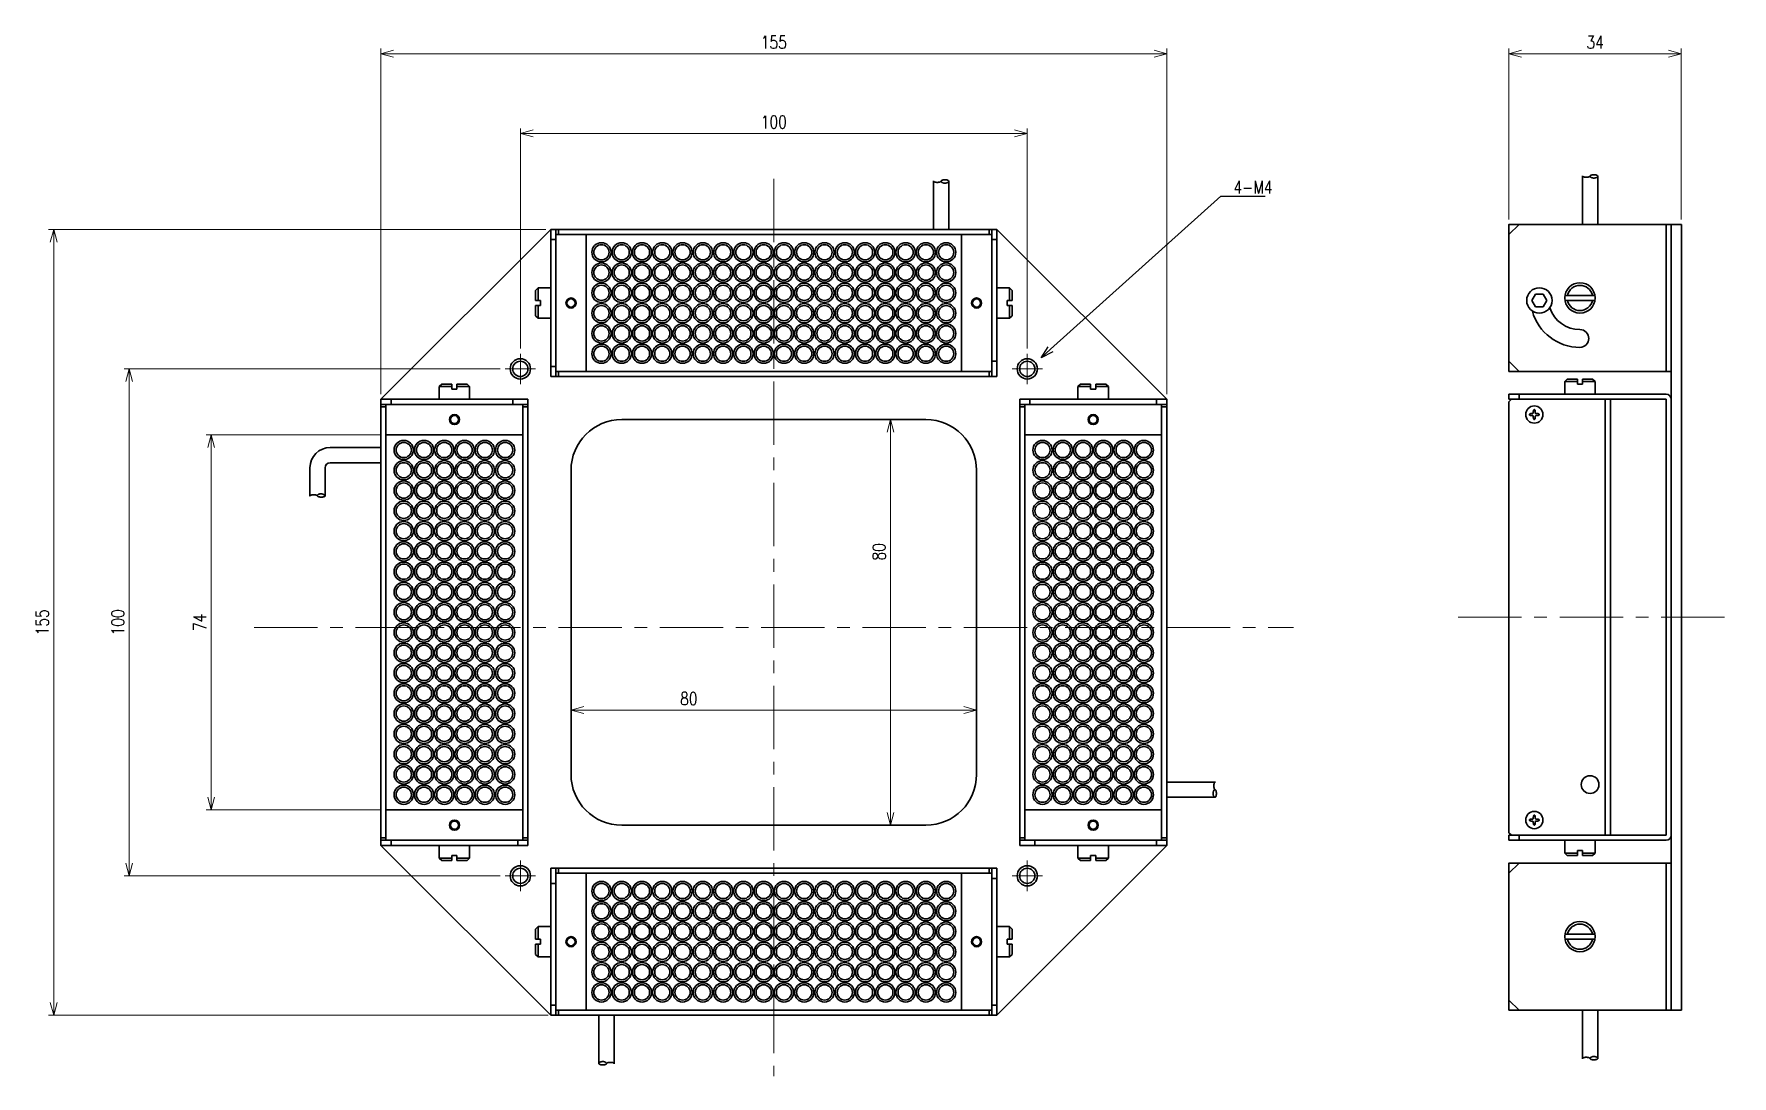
# Model space of a CAD drawing. Header units: millimetres. Extents: x 32 to 367, y 46 to 251.
import ezdxf
from ezdxf import colors
from ezdxf.entities.mleader import LeaderData, LeaderLine
from ezdxf.math import Vec2, Vec3

# ---------------------------------------------------------------- set-up
doc = ezdxf.new("R2010")
doc.units = ezdxf.units.MM
doc.linetypes.add('CENTER', pattern=[2, 1.25, -0.25, 0.25, -0.25])
doc.layers.get('0').update_dxf_attribs({"lineweight": 30})
doc.layers.get('Defpoints').update_dxf_attribs({"lineweight": 9})
doc.layers.add('2KD_寸法１', color=7, linetype='Continuous', lineweight=15)
doc.layers.add('2KD_寸法１ @ 1', color=7, linetype='Continuous', lineweight=15)
doc.styles.get("Standard").update_dxf_attribs({"font": 'simplex.shx', "width": 0.8, "bigfont": 'extfont.shx'})
doc.dimstyles.new('KD-STD', dxfattribs={"dimscale": 0, "dimtxt": 2.5, "dimasz": 2.5, "dimexe": 1, "dimexo": 1, "dimgap": 1, "dimtad": 1, "dimdsep": 46, "dimtxsty": 'Standard', "dimblk": 'OPEN30', "dimcen": 0, "dimadec": 0, "dimazin": 0, "dimtfac": 1, "dimtmove": 0, "dimatfit": 3, "dimldrblk": 'OPEN30', "dimfxl": 1, "dimtolj": 1, "dimtzin": 0, "dimlwd": 15, "dimlwe": 15, "dimarcsym": 0})

msp = doc.modelspace()

# ---------------------------------------------------------------- blocks, each defined once
blk = doc.blocks.new('_Open30')
at = {"lineweight": -2}
for p, q in [((-1, 0.27), (0, 0)), ((0, 0), (-1, -0.27)), ((0, 0), (-1, 0))]:
    blk.add_line(p, q, dxfattribs=at)
blk = doc.blocks.new('*D28')
at = {"layer": '2KD_寸法１', "color": 0, "lineweight": 15}
for p, q in [((127.66, 189.35), (127.66, 232.8)), ((130.16, 231.8), (225.16, 231.8)), ((227.66, 189.35), (227.66, 232.8))]:
    blk.add_line(p, q, dxfattribs=at)
at = {"layer": 'Defpoints', "color": 0}
for p in [(227.66, 231.8), (127.66, 188.35), (227.66, 188.35)]:
    blk.add_point(p, dxfattribs=at)
at = {"layer": '2KD_寸法１', "color": 0, "lineweight": 15, "xscale": 2.5, "yscale": 2.5, "zscale": 2.5, "rotation": 180}
blk.add_blockref('_Open30', (127.66, 231.8), dxfattribs=at)
at = {"layer": '2KD_寸法１', "color": 0, "lineweight": 15, "xscale": 2.5, "yscale": 2.5, "zscale": 2.5}
blk.add_blockref('_Open30', (227.66, 231.8), dxfattribs=at)
at = {"layer": '2KD_寸法１', "color": 0, "insert": (177.66, 234.05), "char_height": 2.5, "attachment_point": 5}
blk.add_mtext('\\A1;100', dxfattribs=at)
blk = doc.blocks.new('*D29')
at = {"layer": '2KD_寸法１', "color": 0, "lineweight": 15}
for p, q in [((100.16, 180.35), (100.16, 248.53)), ((255.16, 180.35), (255.16, 248.53)), ((102.66, 247.53), (252.66, 247.53))]:
    blk.add_line(p, q, dxfattribs=at)
at = {"layer": 'Defpoints', "color": 0}
for p in [(255.16, 247.53), (100.16, 179.35), (255.16, 179.35)]:
    blk.add_point(p, dxfattribs=at)
at = {"layer": '2KD_寸法１', "color": 0, "lineweight": 15, "xscale": 2.5, "yscale": 2.5, "zscale": 2.5, "rotation": 180}
blk.add_blockref('_Open30', (100.16, 247.53), dxfattribs=at)
at = {"layer": '2KD_寸法１', "color": 0, "lineweight": 15, "xscale": 2.5, "yscale": 2.5, "zscale": 2.5}
blk.add_blockref('_Open30', (255.16, 247.53), dxfattribs=at)
at = {"layer": '2KD_寸法１', "color": 0, "insert": (177.66, 249.78), "char_height": 2.5, "attachment_point": 5}
blk.add_mtext('\\A1;155', dxfattribs=at)
blk = doc.blocks.new('*D30')
at = {"layer": '2KD_寸法１', "color": 0, "lineweight": 15}
for p, q in [((100.16, 172.35), (65.68, 172.35)), ((66.68, 169.85), (66.68, 100.85)), ((100.16, 98.35), (65.68, 98.35))]:
    blk.add_line(p, q, dxfattribs=at)
at = {"layer": 'Defpoints', "color": 0}
for p in [(101.16, 172.35), (66.68, 98.35), (101.16, 98.35)]:
    blk.add_point(p, dxfattribs=at)
at = {"layer": '2KD_寸法１', "color": 0, "lineweight": 15, "xscale": 2.5, "yscale": 2.5, "zscale": 2.5}
for p, rotation in [((66.68, 172.35), 90), ((66.68, 98.35), 270)]:
    blk.add_blockref('_Open30', p, dxfattribs=dict(at, rotation=rotation))
at = {"layer": '2KD_寸法１', "color": 0, "insert": (64.43, 135.35), "char_height": 2.5, "attachment_point": 5, "rotation": 90}
blk.add_mtext('\\A1;74', dxfattribs=at)
blk = doc.blocks.new('*D31')
at = {"layer": '2KD_寸法１', "color": 0, "lineweight": 15}
for p, q in [((123.66, 185.35), (49.5, 185.35)), ((50.5, 182.85), (50.5, 87.85)), ((123.66, 85.35), (49.5, 85.35))]:
    blk.add_line(p, q, dxfattribs=at)
at = {"layer": 'Defpoints', "color": 0}
for p in [(124.66, 185.35), (50.5, 85.35), (124.66, 85.35)]:
    blk.add_point(p, dxfattribs=at)
at = {"layer": '2KD_寸法１', "color": 0, "lineweight": 15, "xscale": 2.5, "yscale": 2.5, "zscale": 2.5}
for p, rotation in [((50.5, 185.35), 90), ((50.5, 85.35), 270)]:
    blk.add_blockref('_Open30', p, dxfattribs=dict(at, rotation=rotation))
at = {"layer": '2KD_寸法１', "color": 0, "insert": (48.25, 135.35), "char_height": 2.5, "attachment_point": 5, "rotation": 90}
blk.add_mtext('\\A1;100', dxfattribs=at)
blk = doc.blocks.new('*D32')
at = {"layer": '2KD_寸法１', "color": 0, "lineweight": 15}
for p, q in [((132.66, 212.85), (34.61, 212.85)), ((35.61, 210.35), (35.61, 60.35)), ((133.16, 57.85), (34.61, 57.85))]:
    blk.add_line(p, q, dxfattribs=at)
at = {"layer": 'Defpoints', "color": 0}
for p in [(133.66, 212.85), (35.61, 57.85), (134.16, 57.85)]:
    blk.add_point(p, dxfattribs=at)
at = {"layer": '2KD_寸法１', "color": 0, "lineweight": 15, "xscale": 2.5, "yscale": 2.5, "zscale": 2.5}
for p, rotation in [((35.61, 212.85), 90), ((35.61, 57.85), 270)]:
    blk.add_blockref('_Open30', p, dxfattribs=dict(at, rotation=rotation))
at = {"layer": '2KD_寸法１', "color": 0, "insert": (33.36, 135.35), "char_height": 2.5, "attachment_point": 5, "rotation": 90}
blk.add_mtext('\\A1;155', dxfattribs=at)
blk = doc.blocks.new('*D33')
at = {"layer": '2KD_寸法１', "color": 0, "lineweight": 15}
for p, q in [((178.66, 175.35), (201.66, 175.35)), ((200.66, 172.85), (200.66, 97.85)), ((178.66, 95.35), (201.66, 95.35))]:
    blk.add_line(p, q, dxfattribs=at)
at = {"layer": 'Defpoints', "color": 0}
for p in [(177.66, 175.35), (177.66, 95.35), (200.66, 95.35)]:
    blk.add_point(p, dxfattribs=at)
at = {"layer": '2KD_寸法１', "color": 0, "lineweight": 15, "xscale": 2.5, "yscale": 2.5, "zscale": 2.5}
for p, rotation in [((200.66, 175.35), 90), ((200.66, 95.35), 270)]:
    blk.add_blockref('_Open30', p, dxfattribs=dict(at, rotation=rotation))
at = {"layer": '2KD_寸法１', "color": 0, "insert": (198.41, 149.26), "char_height": 2.5, "attachment_point": 5, "rotation": 90}
blk.add_mtext('\\A1;80', dxfattribs=at)
blk = doc.blocks.new('*D34')
at = {"layer": '2KD_寸法１', "color": 0, "lineweight": 15}
for p, q in [((137.66, 134.35), (137.66, 117.05)), ((217.66, 134.35), (217.66, 117.05)), ((140.16, 118.05), (215.16, 118.05))]:
    blk.add_line(p, q, dxfattribs=at)
at = {"layer": 'Defpoints', "color": 0}
for p in [(137.66, 135.35), (217.66, 135.35), (217.66, 118.05)]:
    blk.add_point(p, dxfattribs=at)
at = {"layer": '2KD_寸法１', "color": 0, "lineweight": 15, "xscale": 2.5, "yscale": 2.5, "zscale": 2.5, "rotation": 180}
blk.add_blockref('_Open30', (137.66, 118.05), dxfattribs=at)
at = {"layer": '2KD_寸法１', "color": 0, "lineweight": 15, "xscale": 2.5, "yscale": 2.5, "zscale": 2.5}
blk.add_blockref('_Open30', (217.66, 118.05), dxfattribs=at)
at = {"layer": '2KD_寸法１', "color": 0, "insert": (160.89, 120.3), "char_height": 2.5, "attachment_point": 5}
blk.add_mtext('\\A1;80', dxfattribs=at)
blk = doc.blocks.new('*D35')
at = {"layer": '2KD_寸法１', "color": 0, "lineweight": 15}
for p, q in [((322.67, 214.85), (322.67, 248.53)), ((356.67, 214.85), (356.67, 248.53)), ((325.17, 247.53), (354.17, 247.53))]:
    blk.add_line(p, q, dxfattribs=at)
at = {"layer": 'Defpoints', "color": 0}
for p in [(356.67, 247.53), (322.67, 213.85), (356.67, 213.85)]:
    blk.add_point(p, dxfattribs=at)
at = {"layer": '2KD_寸法１', "color": 0, "lineweight": 15, "xscale": 2.5, "yscale": 2.5, "zscale": 2.5, "rotation": 180}
blk.add_blockref('_Open30', (322.67, 247.53), dxfattribs=at)
at = {"layer": '2KD_寸法１', "color": 0, "lineweight": 15, "xscale": 2.5, "yscale": 2.5, "zscale": 2.5}
blk.add_blockref('_Open30', (356.67, 247.53), dxfattribs=at)
at = {"layer": '2KD_寸法１', "color": 0, "insert": (339.67, 249.78), "char_height": 2.5, "attachment_point": 5}
blk.add_mtext('\\A1;34', dxfattribs=at)
blk = doc.blocks.new('A$C21BE0713')
for p, q in [((14.5, 87.1), (14.5, 77.5)), ((17.5, 87.1), (17.5, 77.5)), ((2, 77.5), (0, 75.5)), ((2, 77.5), (32, 77.5)), ((31, 48.5), (31, 77.5)), ((32, 77.5), (32, -77.5)), ((34, 77.5), (32, 77.5)), ((32, 48.5), (32, 77.5)), ((34, 77.5), (34, -77.5)), ((0, 50.5), (0, 75.5)), ((4.5, 62.5), (5.25, 63.75)), ((5.25, 63.75), (6.75, 63.75)), ((7.5, 62.5), (6.75, 63.75)), ((5.25, 61.25), (4.5, 62.5)), ((5.25, 61.25), (6.75, 61.25)), ((7.5, 62.5), (6.75, 61.25)), ((16.956, 63.5), (11.045, 63.5)), ((16.956, 62.5), (11.045, 62.5)), ((0, 50.5), (2, 48.5)), ((32, 48.5), (2, 48.5)), ((11, 46.5), (11.5, 47)), ((11.5, 47), (13.5, 47)), ((13.5, 47), (13.5, 46)), ((14.5, 46), (14.5, 47)), ((14.5, 47), (16.5, 47)), ((16.5, 47), (17, 46.5)), ((31, 44), (0, 44)), ((0, 44), (0, 43)), ((2, 43), (2, 44)), ((13.5, 46.5), (11, 46.5)), ((11, 44), (11, 46.5)), ((11, 44), (17, 44)), ((13.5, 46), (14.5, 46)), ((17, 46.5), (14.5, 46.5)), ((17, 44), (17, 46.5)), ((0, 43), (31, 43)), ((0, 42.5), (0.5, 43)), ((0, 42.5), (0, -42.5)), ((4.7065, 40.1955), (4.4128, 40.1955)), ((4.7065, 40.1956), (4.8044, 40.2935)), ((4.8044, 40.2935), (4.8044, 40.5872)), ((5.196, 40.2935), (5.196, 40.5872)), ((5.294, 40.1956), (5.1961, 40.2935)), ((5.294, 40.1955), (5.5877, 40.1955)), ((19, -43), (19, 43)), ((31, -43), (31, 43)), ((32, -43), (32, 43)), ((4.7065, 39.8039), (4.4128, 39.8039)), ((4.7065, 39.8039), (4.8044, 39.706)), ((4.8044, 39.706), (4.8044, 39.4123)), ((5.196, 39.706), (5.196, 39.4123)), ((5.294, 39.8039), (5.1961, 39.706)), ((5.294, 39.8039), (5.5877, 39.8039)), ((4.7065, -39.8045), (4.4128, -39.8045)), ((4.7065, -39.8044), (4.8044, -39.7065)), ((4.8044, -39.7065), (4.8044, -39.4128)), ((5.196, -39.7065), (5.196, -39.4128)), ((5.294, -39.8044), (5.1961, -39.7065)), ((5.294, -39.8045), (5.5877, -39.8045)), ((0, -42.5), (0.5, -43)), ((0, -43), (31, -43)), ((0, -44), (0, -43)), ((2, -44), (2, -43)), ((4.7065, -40.1961), (4.4128, -40.1961)), ((4.7065, -40.1961), (4.8044, -40.294)), ((4.8044, -40.294), (4.8044, -40.5877)), ((5.196, -40.294), (5.196, -40.5877)), ((5.294, -40.1961), (5.1961, -40.294)), ((5.294, -40.1961), (5.5877, -40.1961)), ((0, -44), (31, -44)), ((11, -44), (17, -44)), ((11, -44), (11, -46.5)), ((11, -46.5), (11.5, -47)), ((13.5, -46.5), (11, -46.5)), ((13.5, -47), (13.5, -46)), ((13.5, -46), (14.5, -46)), ((14.5, -46), (14.5, -47)), ((17, -46.5), (14.5, -46.5)), ((16.5, -47), (17, -46.5)), ((17, -44), (17, -46.5)), ((2, -48.5), (0, -50.5)), ((2, -48.5), (32, -48.5)), ((11.5, -47), (13.5, -47)), ((14.5, -47), (16.5, -47)), ((31, -77.5), (31, -48.5)), ((0, -75.5), (0, -50.5)), ((16.956, -62.5), (11.045, -62.5)), ((16.956, -63.5), (11.045, -63.5)), ((0, -75.5), (2, -77.5)), ((32, -77.5), (2, -77.5)), ((14.5, -87.1), (14.5, -77.5)), ((17.5, -87.1), (17.5, -77.5)), ((32, -77.5), (34, -77.5))]:
    blk.add_line(p, q)
for points in [[(16, 87.05), (16.0114, 87.0934), (16.0453, 87.1355), (16.1005, 87.175), (16.1755, 87.2107), (16.2679, 87.2415), (16.375, 87.2665), (16.4935, 87.2849), (16.6198, 87.2962), (16.75, 87.3), (16.8803, 87.2962), (17.0065, 87.2849), (17.125, 87.2665), (17.2321, 87.2415), (17.3246, 87.2107), (17.3995, 87.175), (17.4548, 87.1355), (17.4886, 87.0934), (17.5, 87.05)], [(16, 87.05), (15.9886, 87.0066), (15.9548, 86.9645), (15.8995, 86.925), (15.8246, 86.8893), (15.7321, 86.8585), (15.625, 86.8335), (15.5065, 86.8151), (15.3803, 86.8038), (15.25, 86.8), (15.1198, 86.8038), (14.9935, 86.8151), (14.875, 86.8335), (14.7679, 86.8585), (14.6755, 86.8893), (14.6005, 86.925), (14.5453, 86.9645), (14.5114, 87.0066), (14.5, 87.05)], [(17.5, 87.05), (17.4972, 87.0151), (17.4886, 86.9805), (17.4745, 86.9465), (17.4548, 86.9132), (17.4297, 86.881), (17.3995, 86.85), (17.3644, 86.8206), (17.3245, 86.7929), (17.2803, 86.7672), (17.2321, 86.7436), (17.1801, 86.7223), (17.125, 86.7036), (17.0669, 86.6875), (17.0065, 86.6741), (16.9441, 86.6636), (16.8803, 86.6561), (16.8154, 86.6515), (16.75, 86.65), (16.6846, 86.6515), (16.6197, 86.6561), (16.5559, 86.6636), (16.4935, 86.6741), (16.4331, 86.6875), (16.375, 86.7036), (16.3199, 86.7223), (16.2679, 86.7436), (16.2197, 86.7672), (16.1755, 86.7929), (16.1356, 86.8206), (16.1005, 86.85), (16.0703, 86.881), (16.0452, 86.9132), (16.0255, 86.9465), (16.0114, 86.9805), (16.0028, 87.0151), (16, 87.05)], [(0, 75.5), (0, 77.5), (2, 77.5)], [(0, 50.5), (0, 48.5), (2, 48.5)], [(0.5, -43), (20, -43), (20, 43), (0.5, 43)], [(4.4128, 40.1955), (4.3787, 40.1948), (4.3448, 40.1925), (4.3114, 40.1888), (4.2789, 40.1837), (4.2473, 40.1771), (4.217, 40.1693), (4.1882, 40.1601), (4.1611, 40.1497), (4.1359, 40.1382), (4.1128, 40.1256), (4.092, 40.112), (4.0737, 40.0976), (4.0579, 40.0825), (4.0448, 40.0667), (4.0346, 40.0504), (4.0272, 40.0337), (4.0227, 40.0168), (4.0212, 39.9997), (4.0227, 39.9826), (4.0272, 39.9657), (4.0346, 39.949), (4.0448, 39.9327), (4.0579, 39.9169), (4.0737, 39.9018), (4.092, 39.8874), (4.1128, 39.8738), (4.1359, 39.8612), (4.1611, 39.8497), (4.1882, 39.8393), (4.217, 39.8301), (4.2473, 39.8223), (4.2789, 39.8157), (4.3114, 39.8106), (4.3448, 39.8069), (4.3787, 39.8046), (4.4128, 39.8039)], [(5.196, 40.5872), (5.1953, 40.6213), (5.193, 40.6552), (5.1893, 40.6886), (5.1842, 40.7211), (5.1776, 40.7527), (5.1698, 40.783), (5.1606, 40.8118), (5.1502, 40.8389), (5.1387, 40.8641), (5.1261, 40.8872), (5.1125, 40.908), (5.0981, 40.9263), (5.083, 40.9421), (5.0672, 40.9552), (5.0509, 40.9654), (5.0342, 40.9728), (5.0173, 40.9773), (5.0002, 40.9788), (4.9831, 40.9773), (4.9662, 40.9728), (4.9495, 40.9654), (4.9332, 40.9552), (4.9174, 40.9421), (4.9023, 40.9263), (4.8879, 40.908), (4.8743, 40.8872), (4.8617, 40.8641), (4.8502, 40.8389), (4.8398, 40.8118), (4.8306, 40.783), (4.8228, 40.7527), (4.8162, 40.7211), (4.8111, 40.6886), (4.8074, 40.6552), (4.8051, 40.6213), (4.8044, 40.5872)], [(5.5877, 39.8039), (5.6218, 39.8046), (5.6557, 39.8069), (5.6891, 39.8106), (5.7216, 39.8157), (5.7532, 39.8223), (5.7835, 39.8301), (5.8123, 39.8393), (5.8394, 39.8497), (5.8646, 39.8612), (5.8877, 39.8738), (5.9085, 39.8874), (5.9268, 39.9018), (5.9426, 39.9169), (5.9557, 39.9327), (5.9659, 39.949), (5.9733, 39.9657), (5.9778, 39.9826), (5.9793, 39.9997), (5.9778, 40.0168), (5.9733, 40.0337), (5.9659, 40.0504), (5.9557, 40.0667), (5.9426, 40.0825), (5.9268, 40.0976), (5.9085, 40.112), (5.8877, 40.1256), (5.8646, 40.1382), (5.8394, 40.1497), (5.8123, 40.1601), (5.7835, 40.1693), (5.7532, 40.1771), (5.7216, 40.1837), (5.6891, 40.1888), (5.6557, 40.1925), (5.6218, 40.1948), (5.5877, 40.1955)], [(4.8044, 39.4123), (4.8051, 39.3782), (4.8074, 39.3443), (4.8111, 39.3109), (4.8162, 39.2784), (4.8228, 39.2468), (4.8306, 39.2165), (4.8398, 39.1877), (4.8502, 39.1606), (4.8617, 39.1354), (4.8743, 39.1123), (4.8879, 39.0915), (4.9023, 39.0732), (4.9174, 39.0574), (4.9332, 39.0443), (4.9495, 39.0341), (4.9662, 39.0267), (4.9831, 39.0222), (5.0002, 39.0207), (5.0173, 39.0222), (5.0342, 39.0267), (5.0509, 39.0341), (5.0672, 39.0443), (5.083, 39.0574), (5.0981, 39.0732), (5.1125, 39.0915), (5.1261, 39.1123), (5.1387, 39.1354), (5.1502, 39.1606), (5.1606, 39.1877), (5.1698, 39.2165), (5.1776, 39.2468), (5.1842, 39.2784), (5.1893, 39.3109), (5.193, 39.3443), (5.1953, 39.3782), (5.196, 39.4123)], [(4.4128, -39.8045), (4.3787, -39.8052), (4.3448, -39.8075), (4.3114, -39.8112), (4.2789, -39.8163), (4.2473, -39.8229), (4.217, -39.8307), (4.1882, -39.8399), (4.1611, -39.8503), (4.1359, -39.8618), (4.1128, -39.8744), (4.092, -39.888), (4.0737, -39.9024), (4.0579, -39.9175), (4.0448, -39.9333), (4.0346, -39.9496), (4.0272, -39.9663), (4.0227, -39.9832), (4.0212, -40.0003), (4.0227, -40.0174), (4.0272, -40.0343), (4.0346, -40.051), (4.0448, -40.0673), (4.0579, -40.0831), (4.0737, -40.0982), (4.092, -40.1126), (4.1128, -40.1262), (4.1359, -40.1388), (4.1611, -40.1503), (4.1882, -40.1607), (4.217, -40.1699), (4.2473, -40.1777), (4.2789, -40.1843), (4.3114, -40.1894), (4.3448, -40.1931), (4.3787, -40.1954), (4.4128, -40.1961)], [(5.196, -39.4128), (5.1953, -39.3787), (5.193, -39.3448), (5.1893, -39.3114), (5.1842, -39.2789), (5.1776, -39.2473), (5.1698, -39.217), (5.1606, -39.1882), (5.1502, -39.1611), (5.1387, -39.1359), (5.1261, -39.1128), (5.1125, -39.092), (5.0981, -39.0737), (5.083, -39.0579), (5.0672, -39.0448), (5.0509, -39.0346), (5.0342, -39.0272), (5.0173, -39.0227), (5.0002, -39.0212), (4.9831, -39.0227), (4.9662, -39.0272), (4.9495, -39.0346), (4.9332, -39.0448), (4.9174, -39.0579), (4.9023, -39.0737), (4.8879, -39.092), (4.8743, -39.1128), (4.8617, -39.1359), (4.8502, -39.1611), (4.8398, -39.1882), (4.8306, -39.217), (4.8228, -39.2473), (4.8162, -39.2789), (4.8111, -39.3114), (4.8074, -39.3448), (4.8051, -39.3787), (4.8044, -39.4128)], [(5.5877, -40.1961), (5.6218, -40.1954), (5.6557, -40.1931), (5.6891, -40.1894), (5.7216, -40.1843), (5.7532, -40.1777), (5.7835, -40.1699), (5.8123, -40.1607), (5.8394, -40.1503), (5.8646, -40.1388), (5.8877, -40.1262), (5.9085, -40.1126), (5.9268, -40.0982), (5.9426, -40.0831), (5.9557, -40.0673), (5.9659, -40.051), (5.9733, -40.0343), (5.9778, -40.0174), (5.9793, -40.0003), (5.9778, -39.9832), (5.9733, -39.9663), (5.9659, -39.9496), (5.9557, -39.9333), (5.9426, -39.9175), (5.9268, -39.9024), (5.9085, -39.888), (5.8877, -39.8744), (5.8646, -39.8618), (5.8394, -39.8503), (5.8123, -39.8399), (5.7835, -39.8307), (5.7532, -39.8229), (5.7216, -39.8163), (5.6891, -39.8112), (5.6557, -39.8075), (5.6218, -39.8052), (5.5877, -39.8045)], [(4.8044, -40.5877), (4.8051, -40.6218), (4.8074, -40.6557), (4.8111, -40.6891), (4.8162, -40.7216), (4.8228, -40.7532), (4.8306, -40.7835), (4.8398, -40.8123), (4.8502, -40.8394), (4.8617, -40.8646), (4.8743, -40.8877), (4.8879, -40.9085), (4.9023, -40.9268), (4.9174, -40.9426), (4.9332, -40.9557), (4.9495, -40.9659), (4.9662, -40.9733), (4.9831, -40.9778), (5.0002, -40.9793), (5.0173, -40.9778), (5.0342, -40.9733), (5.0509, -40.9659), (5.0672, -40.9557), (5.083, -40.9426), (5.0981, -40.9268), (5.1125, -40.9085), (5.1261, -40.8877), (5.1387, -40.8646), (5.1502, -40.8394), (5.1606, -40.8123), (5.1698, -40.7835), (5.1776, -40.7532), (5.1842, -40.7216), (5.1893, -40.6891), (5.193, -40.6557), (5.1953, -40.6218), (5.196, -40.5877)], [(0, -50.5), (0, -48.5), (2, -48.5)], [(0, -75.5), (0, -77.5), (2, -77.5)], [(16, -87.05), (15.9886, -87.0066), (15.9548, -86.9645), (15.8995, -86.925), (15.8246, -86.8893), (15.7321, -86.8585), (15.625, -86.8335), (15.5065, -86.8151), (15.3803, -86.8038), (15.25, -86.8), (15.1198, -86.8038), (14.9935, -86.8151), (14.875, -86.8335), (14.7679, -86.8585), (14.6755, -86.8893), (14.6005, -86.925), (14.5453, -86.9645), (14.5114, -87.0066), (14.5, -87.05)], [(17.5, -87.05), (17.4972, -87.0151), (17.4886, -86.9805), (17.4745, -86.9465), (17.4548, -86.9132), (17.4297, -86.881), (17.3995, -86.85), (17.3644, -86.8206), (17.3245, -86.7929), (17.2803, -86.7672), (17.2321, -86.7436), (17.1801, -86.7223), (17.125, -86.7036), (17.0669, -86.6875), (17.0065, -86.6741), (16.9441, -86.6636), (16.8803, -86.6561), (16.8154, -86.6515), (16.75, -86.65), (16.6846, -86.6515), (16.6197, -86.6561), (16.5559, -86.6636), (16.4935, -86.6741), (16.4331, -86.6875), (16.375, -86.7036), (16.3199, -86.7223), (16.2679, -86.7436), (16.2197, -86.7672), (16.1755, -86.7929), (16.1356, -86.8206), (16.1005, -86.85), (16.0703, -86.881), (16.0452, -86.9132), (16.0255, -86.9465), (16.0114, -86.9805), (16.0028, -87.0151), (16, -87.05)], [(16, -87.05), (16.0114, -87.0934), (16.0453, -87.1355), (16.1005, -87.175), (16.1755, -87.2107), (16.2679, -87.2415), (16.375, -87.2665), (16.4935, -87.2849), (16.6198, -87.2962), (16.75, -87.3), (16.8803, -87.2962), (17.0065, -87.2849), (17.125, -87.2665), (17.2321, -87.2415), (17.3246, -87.2107), (17.3995, -87.175), (17.4548, -87.1355), (17.4886, -87.0934), (17.5, -87.05)]]:
    blk.add_lwpolyline(points)
for centre, radius in [((6, 62.5), 2.5), ((14, 63), 3), ((5.0003, 39.9997), 1.7), ((16, -33), 1.75), ((5.0003, -40.0003), 1.7), ((14, -63), 3)]:
    blk.add_circle(centre, radius)
for centre, radius, start, end in [((14, 62.98), 2.5, 12, 168), ((14, 63), 9.75, 195.6, 270), ((14, 63), 6.25, 198.2, 270), ((14, 63), 2.5, 192, 348), ((14, 55), 1.75, 0, 90), ((14, 55), 1.75, 270, 0), ((31, 43), 1, 0, 90), ((31, -43), 1, 270, 0), ((31, -43), 1, 270, 0), ((14, -63.02), 2.5, 12, 168), ((14, -63), 2.5, 192, 348)]:
    blk.add_arc(centre, radius, start, end)
blk = doc.blocks.new('A$C1C1A73F9')
for p, q in [((71.5, 87.1), (71.5, 77.5)), ((74.5, 87.1), (74.5, 77.5)), ((-37.5, 44), (-4, 77.5)), ((-3, 77.5), (-4, 77.5)), ((-4, 48.5), (-4, 77.5)), ((-3, 77.5), (-3, 49.5)), ((83, 77.5), (-3, 77.5)), ((-3, 77.5), (-3, 48.5)), ((-2.5, 77.5), (-2.5, 76.5)), ((82.5, 77.5), (82.5, 76.5)), ((83, 77.5), (84, 77.5)), ((83, 77.5), (83, 49.5)), ((83, 48.5), (83, 77.5)), ((84, 77.5), (117.5, 44)), ((84, 77.5), (84, 48.5)), ((-4, 75.5), (-3, 75.5)), ((83, 76.5), (-3, 76.5)), ((-3, 76.5), (3, 76.5)), ((-3, 49.5), (-3, 76.5)), ((3, 76.5), (3, 49.5)), ((77, 76.5), (83, 76.5)), ((77, 49.5), (77, 76.5)), ((83, 76.5), (83, 49.5)), ((83, 75.5), (84, 75.5)), ((-6.5, 66), (-7, 65.5)), ((-7, 65.5), (-7, 63.5)), ((-6.5, 63.5), (-6.5, 66)), ((-4, 66), (-6.5, 66)), ((-4, 66), (-4, 60)), ((84, 66), (84, 60)), ((84, 66), (86.5, 66)), ((86.5, 66), (87, 65.5)), ((86.5, 63.5), (86.5, 66)), ((87, 65.5), (87, 63.5)), ((-7, 63.5), (-6, 63.5)), ((-6, 62.5), (-7, 62.5)), ((-7, 62.5), (-7, 60.5)), ((-7, 60.5), (-6.5, 60)), ((-6.5, 60), (-6.5, 62.5)), ((-6, 63.5), (-6, 62.5)), ((87, 63.5), (86, 63.5)), ((86, 63.5), (86, 62.5)), ((86, 62.5), (87, 62.5)), ((86.5, 60), (86.5, 62.5)), ((87, 60.5), (86.5, 60)), ((87, 62.5), (87, 60.5)), ((-4, 60), (-6.5, 60)), ((84, 60), (86.5, 60)), ((-4, 50.5), (-3, 50.5)), ((83, 51.5), (84, 51.5)), ((-26, 46.5), (-25.5, 47)), ((-25.5, 47), (-23.5, 47)), ((-23.5, 47), (-23.5, 46)), ((-22.5, 46), (-22.5, 47)), ((-22.5, 47), (-20.5, 47)), ((-20.5, 47), (-20, 46.5)), ((-4, 48.5), (-3, 48.5)), ((83, 49.5), (-3, 49.5)), ((3, 49.5), (-3, 49.5)), ((83, 48.5), (-3, 48.5)), ((-2.5, 49.5), (-2.5, 48.5)), ((83, 49.5), (77, 49.5)), ((82.5, 49.5), (82.5, 48.5)), ((83, 48.5), (84, 48.5)), ((100.5, 47), (100, 46.5)), ((102.5, 47), (100.5, 47)), ((102.5, 46), (102.5, 47)), ((103.5, 47), (103.5, 46)), ((105.5, 47), (103.5, 47)), ((106, 46.5), (105.5, 47)), ((-37.5, 43), (-37.5, 44)), ((-37.5, 44), (-8.5, 44)), ((-35.5, 43), (-35.5, 44)), ((-23.5, 46.5), (-26, 46.5)), ((-26, 44), (-26, 46.5)), ((-26, 44), (-20, 44)), ((-23.5, 46), (-22.5, 46)), ((-20, 46.5), (-22.5, 46.5)), ((-20, 44), (-20, 46.5)), ((-11.5, 43), (-11.5, 44)), ((-8.5, 43), (-8.5, 44)), ((88.5, 44), (88.5, 43)), ((88.5, 44), (117.5, 44)), ((90.5, 44), (90.5, 43)), ((100, 46.5), (102.5, 46.5)), ((100, 44), (100, 46.5)), ((106, 44), (100, 44)), ((103.5, 46), (102.5, 46)), ((103.5, 46.5), (106, 46.5)), ((106, 44), (106, 46.5)), ((115.5, 44), (115.5, 43)), ((117.5, 43), (117.5, 44)), ((-37.5, 43), (-9.5, 43)), ((-37.5, 43), (-37.5, -43)), ((-8.5, 43), (-37.5, 43)), ((-37.5, 42.5), (-36.5, 42.5)), ((-36.5, 43), (-36.5, -43)), ((-36.5, 37), (-36.5, 43)), ((-36.5, 43), (-9.5, 43)), ((-9.5, 43), (-9.5, -43)), ((-9.5, 43), (-9.5, 37)), ((-9.5, 42.5), (-8.5, 42.5)), ((-8.5, 43), (-8.5, -43)), ((88.5, -43), (88.5, 43)), ((117.5, 43), (88.5, 43)), ((89.5, 42.5), (88.5, 42.5)), ((117.5, 43), (89.5, 43)), ((89.5, -43), (89.5, 43)), ((89.5, 37), (89.5, 43)), ((89.5, 43), (116.5, 43)), ((116.5, -43), (116.5, 43)), ((116.5, 43), (116.5, 37)), ((117.5, 42.5), (116.5, 42.5)), ((117.5, -43), (117.5, 43)), ((-9.5, 37), (-36.5, 37)), ((70, 40), (10, 40)), ((116.5, 37), (89.5, 37)), ((-47.5, 34.5), (-38.4616, 34.5)), ((-47.1, 34.5), (-37.5, 34.5)), ((-51.5, 24.8919), (-51.5, 30.5)), ((-48.5, 24.8919), (-48.5, 30.5)), ((-47.5, 31.5), (-38.5, 31.5)), ((-47.1, 31.5), (-37.5, 31.5)), ((0, 30), (0, -30)), ((80, -30), (80, 30)), ((127.1, -31.5), (117.5, -31.5)), ((127.1, -34.5), (117.5, -34.5)), ((-36.5, -43), (-36.5, -37)), ((-36.5, -37), (-9.5, -37)), ((-9.5, -37), (-9.5, -43)), ((10, -40), (70, -40)), ((89.5, -43), (89.5, -37)), ((89.5, -37), (116.5, -37)), ((116.5, -37), (116.5, -43)), ((-37.5, -42.5), (-36.5, -42.5)), ((-37.5, -43), (-9.5, -43)), ((-37.5, -43), (-37.5, -44)), ((-37.5, -43), (-8.5, -43)), ((-9.5, -43), (-36.5, -43)), ((-35.5, -44), (-35.5, -43)), ((-10.5, -44), (-10.5, -43)), ((-9.5, -42.5), (-8.5, -42.5)), ((-8.5, -44), (-8.5, -43)), ((89.5, -42.5), (88.5, -42.5)), ((88.5, -43), (88.5, -44)), ((88.5, -43), (117.5, -43)), ((117.5, -43), (89.5, -43)), ((116.5, -43), (89.5, -43)), ((91.5, -43), (91.5, -44)), ((115.5, -43), (115.5, -44)), ((117.5, -42.5), (116.5, -42.5)), ((117.5, -43), (117.5, -44)), ((-37.5, -44), (-4, -77.5)), ((-8.5, -44), (-37.5, -44)), ((-26, -44), (-20, -44)), ((-26, -44), (-26, -46.5)), ((-26, -46.5), (-25.5, -47)), ((-23.5, -46.5), (-26, -46.5)), ((-23.5, -47), (-23.5, -46)), ((-23.5, -46), (-22.5, -46)), ((-22.5, -46), (-22.5, -47)), ((-20, -46.5), (-22.5, -46.5)), ((-20.5, -47), (-20, -46.5)), ((-20, -44), (-20, -46.5)), ((117.5, -44), (84, -77.5)), ((117.5, -44), (88.5, -44)), ((106, -44), (100, -44)), ((100, -44), (100, -46.5)), ((100.5, -47), (100, -46.5)), ((100, -46.5), (102.5, -46.5)), ((103.5, -46), (102.5, -46)), ((102.5, -46), (102.5, -47)), ((103.5, -47), (103.5, -46)), ((103.5, -46.5), (106, -46.5)), ((106, -46.5), (105.5, -47)), ((106, -44), (106, -46.5)), ((-25.5, -47), (-23.5, -47)), ((-22.5, -47), (-20.5, -47)), ((-4, -77.5), (-4, -48.5)), ((-3, -48.5), (-4, -48.5)), ((-3, -48.5), (-3, -77.5)), ((-3, -48.5), (83, -48.5)), ((-3, -77.5), (-3, -49.5)), ((-3, -49.5), (83, -49.5)), ((-3, -76.5), (-3, -49.5)), ((-3, -49.5), (3, -49.5)), ((-2.5, -49.5), (-2.5, -48.5)), ((3, -49.5), (3, -76.5)), ((77, -76.5), (77, -49.5)), ((77, -49.5), (83, -49.5)), ((82.5, -49.5), (82.5, -48.5)), ((83, -77.5), (83, -48.5)), ((84, -48.5), (83, -48.5)), ((83, -77.5), (83, -49.5)), ((83, -49.5), (83, -76.5)), ((84, -48.5), (84, -77.5)), ((102.5, -47), (100.5, -47)), ((105.5, -47), (103.5, -47)), ((-3, -51.5), (-4, -51.5)), ((84, -50.5), (83, -50.5)), ((-7, -60.5), (-6.5, -60)), ((-6.5, -60), (-6.5, -62.5)), ((-4, -60), (-6.5, -60)), ((-4, -66), (-4, -60)), ((84, -66), (84, -60)), ((84, -60), (86.5, -60)), ((87, -60.5), (86.5, -60)), ((86.5, -60), (86.5, -62.5)), ((-7, -62.5), (-7, -60.5)), ((-6, -62.5), (-7, -62.5)), ((-7, -63.5), (-6, -63.5)), ((-7, -65.5), (-7, -63.5)), ((-6.5, -63.5), (-6.5, -66)), ((-6, -63.5), (-6, -62.5)), ((86, -63.5), (86, -62.5)), ((86, -62.5), (87, -62.5)), ((87, -63.5), (86, -63.5)), ((86.5, -63.5), (86.5, -66)), ((87, -62.5), (87, -60.5)), ((87, -65.5), (87, -63.5)), ((-6.5, -66), (-7, -65.5)), ((-4, -66), (-6.5, -66)), ((84, -66), (86.5, -66)), ((86.5, -66), (87, -65.5)), ((-3, -75.5), (-4, -75.5)), ((-3, -76.5), (83, -76.5)), ((3, -76.5), (-3, -76.5)), ((-2.5, -77.5), (-2.5, -76.5)), ((83, -76.5), (77, -76.5)), ((82.5, -77.5), (82.5, -76.5)), ((84, -75.5), (83, -75.5)), ((-3, -77.5), (-4, -77.5)), ((-3, -77.5), (83, -77.5)), ((5.5, -87.1), (5.5, -77.5)), ((8.5, -87.1), (8.5, -77.5)), ((83, -77.5), (84, -77.5))]:
    blk.add_line(p, q)
for points in [[(73, 87.05), (73.0114, 87.0934), (73.0453, 87.1355), (73.1005, 87.175), (73.1755, 87.2107), (73.2679, 87.2415), (73.375, 87.2665), (73.4935, 87.2849), (73.6198, 87.2962), (73.75, 87.3), (73.8803, 87.2962), (74.0065, 87.2849), (74.125, 87.2665), (74.2321, 87.2415), (74.3246, 87.2107), (74.3995, 87.175), (74.4548, 87.1355), (74.4886, 87.0934), (74.5, 87.05)], [(73, 87.05), (72.9886, 87.0066), (72.9548, 86.9645), (72.8995, 86.925), (72.8246, 86.8893), (72.7321, 86.8585), (72.625, 86.8335), (72.5065, 86.8151), (72.3803, 86.8038), (72.25, 86.8), (72.1198, 86.8038), (71.9935, 86.8151), (71.875, 86.8335), (71.7679, 86.8585), (71.6755, 86.8893), (71.6005, 86.925), (71.5453, 86.9645), (71.5114, 87.0066), (71.5, 87.05)], [(74.5, 87.05), (74.4972, 87.0151), (74.4886, 86.9805), (74.4745, 86.9465), (74.4548, 86.9132), (74.4297, 86.881), (74.3995, 86.85), (74.3644, 86.8206), (74.3245, 86.7929), (74.2803, 86.7672), (74.2321, 86.7436), (74.1801, 86.7223), (74.125, 86.7036), (74.0669, 86.6875), (74.0065, 86.6741), (73.9441, 86.6636), (73.8803, 86.6561), (73.8154, 86.6515), (73.75, 86.65), (73.6846, 86.6515), (73.6197, 86.6561), (73.5559, 86.6636), (73.4935, 86.6741), (73.4331, 86.6875), (73.375, 86.7036), (73.3199, 86.7223), (73.2679, 86.7436), (73.2197, 86.7672), (73.1755, 86.7929), (73.1356, 86.8206), (73.1005, 86.85), (73.0703, 86.881), (73.0452, 86.9132), (73.0255, 86.9465), (73.0114, 86.9805), (73.0028, 87.0151), (73, 87.05)], [(-50, 24.9399), (-50.0114, 24.9816), (-50.0452, 25.0219), (-50.1005, 25.0599), (-50.1754, 25.0941), (-50.2679, 25.1237), (-50.375, 25.1477), (-50.4935, 25.1653), (-50.6197, 25.1762), (-50.75, 25.1798), (-50.8802, 25.1762), (-51.0065, 25.1653), (-51.125, 25.1477), (-51.2321, 25.1237), (-51.3245, 25.0941), (-51.3995, 25.0599), (-51.4547, 25.0219), (-51.4886, 24.9816), (-51.5, 24.9399)], [(-48.621, 24.95), (-48.6237, 24.9849), (-48.6319, 25.0195), (-48.6455, 25.0535), (-48.6644, 25.0868), (-48.6885, 25.119), (-48.7174, 25.15), (-48.7511, 25.1794), (-48.7894, 25.2071), (-48.8318, 25.2328), (-48.8781, 25.2564), (-48.928, 25.2777), (-48.9809, 25.2964), (-49.0366, 25.3125), (-49.0946, 25.3259), (-49.1545, 25.3364), (-49.2157, 25.3439), (-49.278, 25.3485), (-49.3407, 25.35), (-49.4035, 25.3485), (-49.4658, 25.3439), (-49.527, 25.3364), (-49.5869, 25.3259), (-49.6449, 25.3125), (-49.7006, 25.2964), (-49.7535, 25.2777), (-49.8034, 25.2564), (-49.8497, 25.2328), (-49.8921, 25.2071), (-49.9304, 25.1794), (-49.9641, 25.15), (-49.993, 25.119), (-50.0171, 25.0868), (-50.036, 25.0535), (-50.0496, 25.0195), (-50.0578, 24.9849), (-50.0605, 24.95)], [(-50, 24.9399), (-49.9886, 24.8982), (-49.9547, 24.8579), (-49.8995, 24.82), (-49.8245, 24.7857), (-49.7321, 24.7561), (-49.625, 24.7321), (-49.5065, 24.7145), (-49.3802, 24.7036), (-49.25, 24.7), (-49.1197, 24.7036), (-48.9935, 24.7145), (-48.875, 24.7321), (-48.7679, 24.7561), (-48.6754, 24.7857), (-48.6005, 24.82), (-48.5452, 24.8579), (-48.5114, 24.8982), (-48.5, 24.9399)], [(127.05, -34.5), (127.0151, -34.4972), (126.9805, -34.4886), (126.9465, -34.4745), (126.9132, -34.4548), (126.881, -34.4297), (126.85, -34.3995), (126.8206, -34.3644), (126.7929, -34.3245), (126.7672, -34.2803), (126.7436, -34.2321), (126.7223, -34.1801), (126.7036, -34.125), (126.6875, -34.0669), (126.6741, -34.0065), (126.6636, -33.9441), (126.6561, -33.8803), (126.6515, -33.8154), (126.65, -33.75), (126.6515, -33.6846), (126.6561, -33.6197), (126.6636, -33.5559), (126.6741, -33.4935), (126.6875, -33.4331), (126.7036, -33.375), (126.7223, -33.3199), (126.7436, -33.2679), (126.7672, -33.2197), (126.7929, -33.1755), (126.8206, -33.1356), (126.85, -33.1005), (126.881, -33.0703), (126.9132, -33.0452), (126.9465, -33.0255), (126.9805, -33.0114), (127.0151, -33.0028), (127.05, -33)], [(127.05, -33), (127.0066, -32.9886), (126.9645, -32.9548), (126.925, -32.8995), (126.8893, -32.8246), (126.8585, -32.7321), (126.8335, -32.625), (126.8151, -32.5065), (126.8038, -32.3803), (126.8, -32.25), (126.8038, -32.1198), (126.8151, -31.9935), (126.8335, -31.875), (126.8585, -31.7679), (126.8893, -31.6755), (126.925, -31.6005), (126.9645, -31.5453), (127.0066, -31.5114), (127.05, -31.5)], [(127.05, -33), (127.0934, -33.0114), (127.1355, -33.0453), (127.175, -33.1005), (127.2107, -33.1755), (127.2415, -33.2679), (127.2665, -33.375), (127.2849, -33.4935), (127.2962, -33.6198), (127.3, -33.75), (127.2962, -33.8803), (127.2849, -34.0065), (127.2665, -34.125), (127.2415, -34.2321), (127.2107, -34.3246), (127.175, -34.3995), (127.1355, -34.4548), (127.0934, -34.4886), (127.05, -34.5)], [(5.5, -87.05), (5.5028, -87.0151), (5.5114, -86.9805), (5.5255, -86.9465), (5.5452, -86.9132), (5.5703, -86.881), (5.6005, -86.85), (5.6356, -86.8206), (5.6755, -86.7929), (5.7197, -86.7672), (5.7679, -86.7436), (5.8199, -86.7223), (5.875, -86.7036), (5.9331, -86.6875), (5.9935, -86.6741), (6.0559, -86.6636), (6.1197, -86.6561), (6.1846, -86.6515), (6.25, -86.65), (6.3154, -86.6515), (6.3803, -86.6561), (6.4441, -86.6636), (6.5065, -86.6741), (6.5669, -86.6875), (6.625, -86.7036), (6.6801, -86.7223), (6.7321, -86.7436), (6.7803, -86.7672), (6.8245, -86.7929), (6.8644, -86.8206), (6.8995, -86.85), (6.9297, -86.881), (6.9548, -86.9132), (6.9745, -86.9465), (6.9886, -86.9805), (6.9972, -87.0151), (7, -87.05)], [(7, -87.05), (6.9886, -87.0934), (6.9547, -87.1355), (6.8995, -87.175), (6.8245, -87.2107), (6.7321, -87.2415), (6.625, -87.2665), (6.5065, -87.2849), (6.3802, -87.2962), (6.25, -87.3), (6.1197, -87.2962), (5.9935, -87.2849), (5.875, -87.2665), (5.7679, -87.2415), (5.6754, -87.2107), (5.6005, -87.175), (5.5452, -87.1355), (5.5114, -87.0934), (5.5, -87.05)], [(7, -87.05), (7.0114, -87.0066), (7.0452, -86.9645), (7.1005, -86.925), (7.1754, -86.8893), (7.2679, -86.8585), (7.375, -86.8335), (7.4935, -86.8151), (7.6197, -86.8038), (7.75, -86.8), (7.8802, -86.8038), (8.0065, -86.8151), (8.125, -86.8335), (8.2321, -86.8585), (8.3245, -86.8893), (8.3995, -86.925), (8.4547, -86.9645), (8.4886, -87.0066), (8.5, -87.05)]]:
    blk.add_lwpolyline(points)
for centre, radius in [((6, 73), 1.9), ((6, 73), 1.5), ((10, 73), 1.9), ((10, 73), 1.5), ((14, 73), 1.9), ((14, 73), 1.5), ((18, 73), 1.9), ((18, 73), 1.5), ((22, 73), 1.9), ((22, 73), 1.5), ((26, 73), 1.9), ((26, 73), 1.5), ((30, 73), 1.9), ((30, 73), 1.5), ((34, 73), 1.9), ((34, 73), 1.5), ((38, 73), 1.9), ((38, 73), 1.5), ((42, 73), 1.9), ((42, 73), 1.5), ((46, 73), 1.9), ((46, 73), 1.5), ((50, 73), 1.9), ((50, 73), 1.5), ((54, 73), 1.9), ((54, 73), 1.5), ((58, 73), 1.9), ((58, 73), 1.5), ((62, 73), 1.9), ((62, 73), 1.5), ((66, 73), 1.9), ((66, 73), 1.5), ((70, 73), 1.9), ((70, 73), 1.5), ((74, 73), 1.9), ((74, 73), 1.5), ((6, 69), 1.9), ((6, 69), 1.5), ((10, 69), 1.9), ((10, 69), 1.5), ((14, 69), 1.9), ((14, 69), 1.5), ((18, 69), 1.9), ((18, 69), 1.5), ((22, 69), 1.9), ((22, 69), 1.5), ((26, 69), 1.9), ((26, 69), 1.5), ((30, 69), 1.9), ((30, 69), 1.5), ((34, 69), 1.9), ((34, 69), 1.5), ((38, 69), 1.9), ((38, 69), 1.5), ((42, 69), 1.9), ((42, 69), 1.5), ((46, 69), 1.9), ((46, 69), 1.5), ((50, 69), 1.9), ((50, 69), 1.5), ((54, 69), 1.9), ((54, 69), 1.5), ((58, 69), 1.9), ((58, 69), 1.5), ((62, 69), 1.9), ((62, 69), 1.5), ((66, 69), 1.9), ((66, 69), 1.5), ((70, 69), 1.9), ((70, 69), 1.5), ((74, 69), 1.9), ((74, 69), 1.5), ((0, 63), 1), ((0, 63), 0.8), ((6, 65), 1.9), ((6, 65), 1.5), ((10, 65), 1.9), ((10, 65), 1.5), ((14, 65), 1.9), ((14, 65), 1.5), ((18, 65), 1.9), ((18, 65), 1.5), ((22, 65), 1.9), ((22, 65), 1.5), ((26, 65), 1.9), ((26, 65), 1.5), ((30, 65), 1.9), ((30, 65), 1.5), ((34, 65), 1.9), ((34, 65), 1.5), ((38, 65), 1.9), ((38, 65), 1.5), ((42, 65), 1.9), ((42, 65), 1.5), ((46, 65), 1.9), ((46, 65), 1.5), ((50, 65), 1.9), ((50, 65), 1.5), ((54, 65), 1.9), ((54, 65), 1.5), ((58, 65), 1.9), ((58, 65), 1.5), ((62, 65), 1.9), ((62, 65), 1.5), ((66, 65), 1.9), ((66, 65), 1.5), ((70, 65), 1.9), ((70, 65), 1.5), ((74, 65), 1.9), ((74, 65), 1.5), ((80, 63), 1), ((80, 63), 0.8), ((6, 61), 1.9), ((6, 61), 1.5), ((10, 61), 1.9), ((10, 61), 1.5), ((14, 61), 1.9), ((14, 61), 1.5), ((18, 61), 1.9), ((18, 61), 1.5), ((22, 61), 1.9), ((22, 61), 1.5), ((26, 61), 1.9), ((26, 61), 1.5), ((30, 61), 1.9), ((30, 61), 1.5), ((34, 61), 1.9), ((34, 61), 1.5), ((38, 61), 1.9), ((38, 61), 1.5), ((42, 61), 1.9), ((42, 61), 1.5), ((46, 61), 1.9), ((46, 61), 1.5), ((50, 61), 1.9), ((50, 61), 1.5), ((54, 61), 1.9), ((54, 61), 1.5), ((58, 61), 1.9), ((58, 61), 1.5), ((62, 61), 1.9), ((62, 61), 1.5), ((66, 61), 1.9), ((66, 61), 1.5), ((70, 61), 1.9), ((70, 61), 1.5), ((74, 61), 1.9), ((74, 61), 1.5), ((6, 57), 1.9), ((6, 57), 1.5), ((10, 57), 1.9), ((10, 57), 1.5), ((14, 57), 1.9), ((14, 57), 1.5), ((18, 57), 1.9), ((18, 57), 1.5), ((22, 57), 1.9), ((22, 57), 1.5), ((26, 57), 1.9), ((26, 57), 1.5), ((30, 57), 1.9), ((30, 57), 1.5), ((34, 57), 1.9), ((34, 57), 1.5), ((38, 57), 1.9), ((38, 57), 1.5), ((42, 57), 1.9), ((42, 57), 1.5), ((46, 57), 1.9), ((46, 57), 1.5), ((50, 57), 1.9), ((50, 57), 1.5), ((54, 57), 1.9), ((54, 57), 1.5), ((58, 57), 1.9), ((58, 57), 1.5), ((62, 57), 1.9), ((62, 57), 1.5), ((66, 57), 1.9), ((66, 57), 1.5), ((70, 57), 1.9), ((70, 57), 1.5), ((74, 57), 1.9), ((74, 57), 1.5), ((6, 53), 1.9), ((6, 53), 1.5), ((10, 53), 1.9), ((10, 53), 1.5), ((14, 53), 1.9), ((14, 53), 1.5), ((18, 53), 1.9), ((18, 53), 1.5), ((22, 53), 1.9), ((22, 53), 1.5), ((26, 53), 1.9), ((26, 53), 1.5), ((30, 53), 1.9), ((30, 53), 1.5), ((34, 53), 1.9), ((34, 53), 1.5), ((38, 53), 1.9), ((38, 53), 1.5), ((42, 53), 1.9), ((42, 53), 1.5), ((46, 53), 1.9), ((46, 53), 1.5), ((50, 53), 1.9), ((50, 53), 1.5), ((54, 53), 1.9), ((54, 53), 1.5), ((58, 53), 1.9), ((58, 53), 1.5), ((62, 53), 1.9), ((62, 53), 1.5), ((66, 53), 1.9), ((66, 53), 1.5), ((70, 53), 1.9), ((70, 53), 1.5), ((74, 53), 1.9), ((74, 53), 1.5), ((-10, 50), 2), ((-10, 50), 1.5), ((90, 50), 2), ((90, 50), 1.5), ((-23, 40), 1), ((-23, 40), 0.8), ((103, 40), 1), ((103, 40), 0.8), ((-33, 34), 1.9), ((-33, 34), 1.5), ((-29, 34), 1.9), ((-29, 34), 1.5), ((-25, 34), 1.9), ((-25, 34), 1.5), ((-21, 34), 1.9), ((-21, 34), 1.5), ((-17, 34), 1.9), ((-17, 34), 1.5), ((-13, 34), 1.9), ((-13, 34), 1.5), ((93, 34), 1.9), ((93, 34), 1.5), ((97, 34), 1.9), ((97, 34), 1.5), ((101, 34), 1.9), ((101, 34), 1.5), ((105, 34), 1.9), ((105, 34), 1.5), ((109, 34), 1.9), ((109, 34), 1.5), ((113, 34), 1.9), ((113, 34), 1.5), ((-33, 30), 1.9), ((-33, 30), 1.5), ((-29, 30), 1.9), ((-29, 30), 1.5), ((-25, 30), 1.9), ((-25, 30), 1.5), ((-21, 30), 1.9), ((-21, 30), 1.5), ((-17, 30), 1.9), ((-17, 30), 1.5), ((-13, 30), 1.9), ((-13, 30), 1.5), ((93, 30), 1.9), ((93, 30), 1.5), ((97, 30), 1.9), ((97, 30), 1.5), ((101, 30), 1.9), ((101, 30), 1.5), ((105, 30), 1.9), ((105, 30), 1.5), ((109, 30), 1.9), ((109, 30), 1.5), ((113, 30), 1.9), ((113, 30), 1.5), ((-33, 26), 1.9), ((-33, 26), 1.5), ((-29, 26), 1.9), ((-29, 26), 1.5), ((-25, 26), 1.9), ((-25, 26), 1.5), ((-21, 26), 1.9), ((-21, 26), 1.5), ((-17, 26), 1.9), ((-17, 26), 1.5), ((-13, 26), 1.9), ((-13, 26), 1.5), ((93, 26), 1.9), ((93, 26), 1.5), ((97, 26), 1.9), ((97, 26), 1.5), ((101, 26), 1.9), ((101, 26), 1.5), ((105, 26), 1.9), ((105, 26), 1.5), ((109, 26), 1.9), ((109, 26), 1.5), ((113, 26), 1.9), ((113, 26), 1.5), ((-33, 22), 1.9), ((-33, 22), 1.5), ((-29, 22), 1.9), ((-29, 22), 1.5), ((-25, 22), 1.9), ((-25, 22), 1.5), ((-21, 22), 1.9), ((-21, 22), 1.5), ((-17, 22), 1.9), ((-17, 22), 1.5), ((-13, 22), 1.9), ((-13, 22), 1.5), ((93, 22), 1.9), ((93, 22), 1.5), ((97, 22), 1.9), ((97, 22), 1.5), ((101, 22), 1.9), ((101, 22), 1.5), ((105, 22), 1.9), ((105, 22), 1.5), ((109, 22), 1.9), ((109, 22), 1.5), ((113, 22), 1.9), ((113, 22), 1.5), ((-33, 18), 1.9), ((-33, 18), 1.5), ((-29, 18), 1.9), ((-29, 18), 1.5), ((-25, 18), 1.9), ((-25, 18), 1.5), ((-21, 18), 1.9), ((-21, 18), 1.5), ((-17, 18), 1.9), ((-17, 18), 1.5), ((-13, 18), 1.9), ((-13, 18), 1.5), ((93, 18), 1.9), ((93, 18), 1.5), ((97, 18), 1.9), ((97, 18), 1.5), ((101, 18), 1.9), ((101, 18), 1.5), ((105, 18), 1.9), ((105, 18), 1.5), ((109, 18), 1.9), ((109, 18), 1.5), ((113, 18), 1.9), ((113, 18), 1.5), ((-33, 14), 1.9), ((-33, 14), 1.5), ((-29, 14), 1.9), ((-29, 14), 1.5), ((-25, 14), 1.9), ((-25, 14), 1.5), ((-21, 14), 1.9), ((-21, 14), 1.5), ((-17, 14), 1.9), ((-17, 14), 1.5), ((-13, 14), 1.9), ((-13, 14), 1.5), ((93, 14), 1.9), ((93, 14), 1.5), ((97, 14), 1.9), ((97, 14), 1.5), ((101, 14), 1.9), ((101, 14), 1.5), ((105, 14), 1.9), ((105, 14), 1.5), ((109, 14), 1.9), ((109, 14), 1.5), ((113, 14), 1.9), ((113, 14), 1.5), ((-33, 10), 1.9), ((-33, 10), 1.5), ((-29, 10), 1.9), ((-29, 10), 1.5), ((-25, 10), 1.9), ((-25, 10), 1.5), ((-21, 10), 1.9), ((-21, 10), 1.5), ((-17, 10), 1.9), ((-17, 10), 1.5), ((-13, 10), 1.9), ((-13, 10), 1.5), ((93, 10), 1.9), ((93, 10), 1.5), ((97, 10), 1.9), ((97, 10), 1.5), ((101, 10), 1.9), ((101, 10), 1.5), ((105, 10), 1.9), ((105, 10), 1.5), ((109, 10), 1.9), ((109, 10), 1.5), ((113, 10), 1.9), ((113, 10), 1.5), ((-33, 6), 1.9), ((-33, 6), 1.5), ((-29, 6), 1.9), ((-29, 6), 1.5), ((-25, 6), 1.9), ((-25, 6), 1.5), ((-21, 6), 1.9), ((-21, 6), 1.5), ((-17, 6), 1.9), ((-17, 6), 1.5), ((-13, 6), 1.9), ((-13, 6), 1.5), ((93, 6), 1.9), ((93, 6), 1.5), ((97, 6), 1.9), ((97, 6), 1.5), ((101, 6), 1.9), ((101, 6), 1.5), ((105, 6), 1.9), ((105, 6), 1.5), ((109, 6), 1.9), ((109, 6), 1.5), ((113, 6), 1.9), ((113, 6), 1.5), ((-33, 2), 1.9), ((-33, 2), 1.5), ((-29, 2), 1.9), ((-29, 2), 1.5), ((-25, 2), 1.9), ((-25, 2), 1.5), ((-21, 2), 1.9), ((-21, 2), 1.5), ((-17, 2), 1.9), ((-17, 2), 1.5), ((-13, 2), 1.9), ((-13, 2), 1.5), ((93, 2), 1.9), ((93, 2), 1.5), ((97, 2), 1.9), ((97, 2), 1.5), ((101, 2), 1.9), ((101, 2), 1.5), ((105, 2), 1.9), ((105, 2), 1.5), ((109, 2), 1.9), ((109, 2), 1.5), ((113, 2), 1.9), ((113, 2), 1.5), ((-33, -2), 1.9), ((-33, -2), 1.5), ((-29, -2), 1.9), ((-29, -2), 1.5), ((-25, -2), 1.9), ((-25, -2), 1.5), ((-21, -2), 1.9), ((-21, -2), 1.5), ((-17, -2), 1.9), ((-17, -2), 1.5), ((-13, -2), 1.9), ((-13, -2), 1.5), ((93, -2), 1.9), ((93, -2), 1.5), ((97, -2), 1.9), ((97, -2), 1.5), ((101, -2), 1.9), ((101, -2), 1.5), ((105, -2), 1.9), ((105, -2), 1.5), ((109, -2), 1.9), ((109, -2), 1.5), ((113, -2), 1.9), ((113, -2), 1.5), ((-33, -6), 1.9), ((-33, -6), 1.5), ((-29, -6), 1.9), ((-29, -6), 1.5), ((-25, -6), 1.9), ((-25, -6), 1.5), ((-21, -6), 1.9), ((-21, -6), 1.5), ((-17, -6), 1.9), ((-17, -6), 1.5), ((-13, -6), 1.9), ((-13, -6), 1.5), ((93, -6), 1.9), ((93, -6), 1.5), ((97, -6), 1.9), ((97, -6), 1.5), ((101, -6), 1.9), ((101, -6), 1.5), ((105, -6), 1.9), ((105, -6), 1.5), ((109, -6), 1.9), ((109, -6), 1.5), ((113, -6), 1.9), ((113, -6), 1.5), ((-33, -10), 1.9), ((-33, -10), 1.5), ((-29, -10), 1.9), ((-29, -10), 1.5), ((-25, -10), 1.9), ((-25, -10), 1.5), ((-21, -10), 1.9), ((-21, -10), 1.5), ((-17, -10), 1.9), ((-17, -10), 1.5), ((-13, -10), 1.9), ((-13, -10), 1.5), ((93, -10), 1.9), ((93, -10), 1.5), ((97, -10), 1.9), ((97, -10), 1.5), ((101, -10), 1.9), ((101, -10), 1.5), ((105, -10), 1.9), ((105, -10), 1.5), ((109, -10), 1.9), ((109, -10), 1.5), ((113, -10), 1.9), ((113, -10), 1.5), ((-33, -14), 1.9), ((-33, -14), 1.5), ((-29, -14), 1.9), ((-29, -14), 1.5), ((-25, -14), 1.9), ((-25, -14), 1.5), ((-21, -14), 1.9), ((-21, -14), 1.5), ((-17, -14), 1.9), ((-17, -14), 1.5), ((-13, -14), 1.9), ((-13, -14), 1.5), ((93, -14), 1.9), ((93, -14), 1.5), ((97, -14), 1.9), ((97, -14), 1.5), ((101, -14), 1.9), ((101, -14), 1.5), ((105, -14), 1.9), ((105, -14), 1.5), ((109, -14), 1.9), ((109, -14), 1.5), ((113, -14), 1.9), ((113, -14), 1.5), ((-33, -18), 1.9), ((-33, -18), 1.5), ((-29, -18), 1.9), ((-29, -18), 1.5), ((-25, -18), 1.9), ((-25, -18), 1.5), ((-21, -18), 1.9), ((-21, -18), 1.5), ((-17, -18), 1.9), ((-17, -18), 1.5), ((-13, -18), 1.9), ((-13, -18), 1.5), ((93, -18), 1.9), ((93, -18), 1.5), ((97, -18), 1.9), ((97, -18), 1.5), ((101, -18), 1.9), ((101, -18), 1.5), ((105, -18), 1.9), ((105, -18), 1.5), ((109, -18), 1.9), ((109, -18), 1.5), ((113, -18), 1.9), ((113, -18), 1.5), ((-33, -22), 1.9), ((-33, -22), 1.5), ((-29, -22), 1.9), ((-29, -22), 1.5), ((-25, -22), 1.9), ((-25, -22), 1.5), ((-21, -22), 1.9), ((-21, -22), 1.5), ((-17, -22), 1.9), ((-17, -22), 1.5), ((-13, -22), 1.9), ((-13, -22), 1.5), ((93, -22), 1.9), ((93, -22), 1.5), ((97, -22), 1.9), ((97, -22), 1.5), ((101, -22), 1.9), ((101, -22), 1.5), ((105, -22), 1.9), ((105, -22), 1.5), ((109, -22), 1.9), ((109, -22), 1.5), ((113, -22), 1.9), ((113, -22), 1.5), ((-33, -26), 1.9), ((-33, -26), 1.5), ((-29, -26), 1.9), ((-29, -26), 1.5), ((-25, -26), 1.9), ((-25, -26), 1.5), ((-21, -26), 1.9), ((-21, -26), 1.5), ((-17, -26), 1.9), ((-17, -26), 1.5), ((-13, -26), 1.9), ((-13, -26), 1.5), ((93, -26), 1.9), ((93, -26), 1.5), ((97, -26), 1.9), ((97, -26), 1.5), ((101, -26), 1.9), ((101, -26), 1.5), ((105, -26), 1.9), ((105, -26), 1.5), ((109, -26), 1.9), ((109, -26), 1.5), ((113, -26), 1.9), ((113, -26), 1.5), ((-33, -30), 1.9), ((-33, -30), 1.5), ((-29, -30), 1.9), ((-29, -30), 1.5), ((-25, -30), 1.9), ((-25, -30), 1.5), ((-21, -30), 1.9), ((-21, -30), 1.5), ((-17, -30), 1.9), ((-17, -30), 1.5), ((-13, -30), 1.9), ((-13, -30), 1.5), ((93, -30), 1.9), ((93, -30), 1.5), ((97, -30), 1.9), ((97, -30), 1.5), ((101, -30), 1.9), ((101, -30), 1.5), ((105, -30), 1.9), ((105, -30), 1.5), ((109, -30), 1.9), ((109, -30), 1.5), ((113, -30), 1.9), ((113, -30), 1.5), ((-33, -34), 1.9), ((-33, -34), 1.5), ((-29, -34), 1.9), ((-29, -34), 1.5), ((-25, -34), 1.9), ((-25, -34), 1.5), ((-21, -34), 1.9), ((-21, -34), 1.5), ((-17, -34), 1.9), ((-17, -34), 1.5), ((-13, -34), 1.9), ((-13, -34), 1.5), ((93, -34), 1.9), ((93, -34), 1.5), ((97, -34), 1.9), ((97, -34), 1.5), ((101, -34), 1.9), ((101, -34), 1.5), ((105, -34), 1.9), ((105, -34), 1.5), ((109, -34), 1.9), ((109, -34), 1.5), ((113, -34), 1.9), ((113, -34), 1.5), ((-23, -40), 1), ((-23, -40), 0.8), ((103, -40), 1), ((103, -40), 0.8), ((-10, -50), 2), ((-10, -50), 1.5), ((90, -50), 2), ((90, -50), 1.5), ((6, -53), 1.9), ((6, -53), 1.5), ((10, -53), 1.9), ((10, -53), 1.5), ((14, -53), 1.9), ((14, -53), 1.5), ((18, -53), 1.9), ((18, -53), 1.5), ((22, -53), 1.9), ((22, -53), 1.5), ((26, -53), 1.9), ((26, -53), 1.5), ((30, -53), 1.9), ((30, -53), 1.5), ((34, -53), 1.9), ((34, -53), 1.5), ((38, -53), 1.9), ((38, -53), 1.5), ((42, -53), 1.9), ((42, -53), 1.5), ((46, -53), 1.9), ((46, -53), 1.5), ((50, -53), 1.9), ((50, -53), 1.5), ((54, -53), 1.9), ((54, -53), 1.5), ((58, -53), 1.9), ((58, -53), 1.5), ((62, -53), 1.9), ((62, -53), 1.5), ((66, -53), 1.9), ((66, -53), 1.5), ((70, -53), 1.9), ((70, -53), 1.5), ((74, -53), 1.9), ((74, -53), 1.5), ((6, -57), 1.9), ((6, -57), 1.5), ((10, -57), 1.9), ((10, -57), 1.5), ((14, -57), 1.9), ((14, -57), 1.5), ((18, -57), 1.9), ((18, -57), 1.5), ((22, -57), 1.9), ((22, -57), 1.5), ((26, -57), 1.9), ((26, -57), 1.5), ((30, -57), 1.9), ((30, -57), 1.5), ((34, -57), 1.9), ((34, -57), 1.5), ((38, -57), 1.9), ((38, -57), 1.5), ((42, -57), 1.9), ((42, -57), 1.5), ((46, -57), 1.9), ((46, -57), 1.5), ((50, -57), 1.9), ((50, -57), 1.5), ((54, -57), 1.9), ((54, -57), 1.5), ((58, -57), 1.9), ((58, -57), 1.5), ((62, -57), 1.9), ((62, -57), 1.5), ((66, -57), 1.9), ((66, -57), 1.5), ((70, -57), 1.9), ((70, -57), 1.5), ((74, -57), 1.9), ((74, -57), 1.5), ((6, -61), 1.9), ((6, -61), 1.5), ((10, -61), 1.9), ((10, -61), 1.5), ((14, -61), 1.9), ((14, -61), 1.5), ((18, -61), 1.9), ((18, -61), 1.5), ((22, -61), 1.9), ((22, -61), 1.5), ((26, -61), 1.9), ((26, -61), 1.5), ((30, -61), 1.9), ((30, -61), 1.5), ((34, -61), 1.9), ((34, -61), 1.5), ((38, -61), 1.9), ((38, -61), 1.5), ((42, -61), 1.9), ((42, -61), 1.5), ((46, -61), 1.9), ((46, -61), 1.5), ((50, -61), 1.9), ((50, -61), 1.5), ((54, -61), 1.9), ((54, -61), 1.5), ((58, -61), 1.9), ((58, -61), 1.5), ((62, -61), 1.9), ((62, -61), 1.5), ((66, -61), 1.9), ((66, -61), 1.5), ((70, -61), 1.9), ((70, -61), 1.5), ((74, -61), 1.9), ((74, -61), 1.5), ((0, -63), 1), ((0, -63), 0.8), ((6, -65), 1.9), ((6, -65), 1.5), ((10, -65), 1.9), ((10, -65), 1.5), ((14, -65), 1.9), ((14, -65), 1.5), ((18, -65), 1.9), ((18, -65), 1.5), ((22, -65), 1.9), ((22, -65), 1.5), ((26, -65), 1.9), ((26, -65), 1.5), ((30, -65), 1.9), ((30, -65), 1.5), ((34, -65), 1.9), ((34, -65), 1.5), ((38, -65), 1.9), ((38, -65), 1.5), ((42, -65), 1.9), ((42, -65), 1.5), ((46, -65), 1.9), ((46, -65), 1.5), ((50, -65), 1.9), ((50, -65), 1.5), ((54, -65), 1.9), ((54, -65), 1.5), ((58, -65), 1.9), ((58, -65), 1.5), ((62, -65), 1.9), ((62, -65), 1.5), ((66, -65), 1.9), ((66, -65), 1.5), ((70, -65), 1.9), ((70, -65), 1.5), ((74, -65), 1.9), ((74, -65), 1.5), ((80, -63), 1), ((80, -63), 0.8), ((6, -69), 1.9), ((6, -69), 1.5), ((10, -69), 1.9), ((10, -69), 1.5), ((14, -69), 1.9), ((14, -69), 1.5), ((18, -69), 1.9), ((18, -69), 1.5), ((22, -69), 1.9), ((22, -69), 1.5), ((26, -69), 1.9), ((26, -69), 1.5), ((30, -69), 1.9), ((30, -69), 1.5), ((34, -69), 1.9), ((34, -69), 1.5), ((38, -69), 1.9), ((38, -69), 1.5), ((42, -69), 1.9), ((42, -69), 1.5), ((46, -69), 1.9), ((46, -69), 1.5), ((50, -69), 1.9), ((50, -69), 1.5), ((54, -69), 1.9), ((54, -69), 1.5), ((58, -69), 1.9), ((58, -69), 1.5), ((62, -69), 1.9), ((62, -69), 1.5), ((66, -69), 1.9), ((66, -69), 1.5), ((70, -69), 1.9), ((70, -69), 1.5), ((74, -69), 1.9), ((74, -69), 1.5), ((6, -73), 1.9), ((6, -73), 1.5), ((10, -73), 1.9), ((10, -73), 1.5), ((14, -73), 1.9), ((14, -73), 1.5), ((18, -73), 1.9), ((18, -73), 1.5), ((22, -73), 1.9), ((22, -73), 1.5), ((26, -73), 1.9), ((26, -73), 1.5), ((30, -73), 1.9), ((30, -73), 1.5), ((34, -73), 1.9), ((34, -73), 1.5), ((38, -73), 1.9), ((38, -73), 1.5), ((42, -73), 1.9), ((42, -73), 1.5), ((46, -73), 1.9), ((46, -73), 1.5), ((50, -73), 1.9), ((50, -73), 1.5), ((54, -73), 1.9), ((54, -73), 1.5), ((58, -73), 1.9), ((58, -73), 1.5), ((62, -73), 1.9), ((62, -73), 1.5), ((66, -73), 1.9), ((66, -73), 1.5), ((70, -73), 1.9), ((70, -73), 1.5), ((74, -73), 1.9), ((74, -73), 1.5)]:
    blk.add_circle(centre, radius)
for centre, radius, start, end in [((10, 30), 10, 90, 180), ((70, 30), 10, 0, 90), ((-47.5, 30.5), 4, 90, 180), ((-47.5, 30.5), 1, 90, 180), ((10, -30), 10, 180, 270), ((70, -30), 10, 270, 0)]:
    blk.add_arc(centre, radius, start, end)

# ---------------------------------------------------------------- dimensions: what is measured, and where the dimension line sits
at = {"layer": '2KD_寸法１ @ 1'}
for base, p1, p2, picture, middle in [((255.157, 247.531), (100.157, 179.345), (255.157, 179.345), '*D29', (177.657, 249.781)), ((356.674, 247.531), (322.674, 213.845), (356.674, 213.845), '*D35', (339.674, 249.781)), ((227.657, 231.798), (127.657, 188.345), (227.657, 188.345), '*D28', (177.657, 234.048))]:
    dim = msp.add_linear_dim(base=base, p1=p1, p2=p2, dimstyle='KD-STD', override={"dimscale": 1, "dimtix": 0, "dimtofl": 1, "dimtmove": 0, "dimatfit": 3}, dxfattribs=at)
    dim.commit()
    dim.dimension.update_dxf_attribs({"geometry": picture, "text_midpoint": middle})
for base, p1, p2, picture, middle in [((35.607, 57.845), (133.657, 212.845), (134.157, 57.845), '*D32', (33.357, 135.345)), ((50.497, 85.345), (124.657, 185.345), (124.657, 85.345), '*D31', (48.247, 135.345)), ((66.681, 98.345), (101.157, 172.345), (101.157, 98.345), '*D30', (64.431, 135.345))]:
    dim = msp.add_linear_dim(base=base, p1=p1, p2=p2, angle=90, dimstyle='KD-STD', override={"dimscale": 1, "dimtix": 0, "dimtofl": 1, "dimtmove": 0, "dimatfit": 3}, dxfattribs=at)
    dim.commit()
    dim.dimension.update_dxf_attribs({"geometry": picture, "text_midpoint": middle})
dim = msp.add_linear_dim(base=(200.658, 95.345), p1=(177.657, 175.345), p2=(177.657, 95.345), angle=90, dimstyle='KD-STD', override={"dimscale": 1, "dimtix": 0, "dimtofl": 1, "dimtmove": 0, "dimatfit": 3}, dxfattribs=at)
dim.commit()
dim.dimension.update_dxf_attribs({"geometry": '*D33', "text_midpoint": (200.658, 149.263), "dimtype": 160})
dim = msp.add_linear_dim(base=(217.657, 118.049), p1=(137.657, 135.345), p2=(217.657, 135.345), dimstyle='KD-STD', override={"dimscale": 1, "dimtix": 0, "dimtofl": 1, "dimtmove": 0, "dimatfit": 3}, dxfattribs=at)
dim.commit()
dim.dimension.update_dxf_attribs({"geometry": '*D34', "text_midpoint": (160.891, 118.049), "dimtype": 160})

# ---------------------------------------------------------------- linework, layer by layer
at = {"layer": '2KD_寸法１', "linetype": 'CENTER', "ltscale": 10}
for p, q in [((177.657, 222.845), (177.657, 45.845)), ((75.157, 134.345), (280.157, 134.345)), ((312.674, 136.345), (366.674, 136.345))]:
    msp.add_line(p, q, dxfattribs=at)
at = {"layer": '2KD_寸法１'}
for p, q in [((127.657, 188.345), (127.657, 182.345)), ((227.657, 188.345), (227.657, 182.345)), ((124.657, 185.345), (130.657, 185.345)), ((224.657, 185.345), (230.657, 185.345)), ((127.657, 88.345), (127.657, 82.345)), ((227.657, 88.345), (227.657, 82.345)), ((124.657, 85.345), (130.657, 85.345)), ((224.657, 85.345), (230.657, 85.345))]:
    msp.add_line(p, q, dxfattribs=at)

# ---------------------------------------------------------------- block references
for name, p in [('A$C1C1A73F9', (137.657, 135.345)), ('A$C21BE0713', (322.674, 136.345))]:
    msp.add_blockref(name, p)

msp.set_redraw_order([(e.dxf.handle, doc.entitydb.next_handle()) for e in msp.query("TEXT MTEXT ATTDEF DIMENSION ARC_DIMENSION")])  # texts and dimensions are drawn at this point

# ---------------------------------------------------------------- leaders
at = {"layer": '2KD_寸法１ @ 1'}
ml = msp.add_multileader_mtext('Standard', dxfattribs=at)
ml.set_content('4-M4', color=256)
ml.set_leader_properties()
ml.set_arrow_properties(name='OPEN30')
ml.build(insert=Vec2(0, 0))
ml.multileader.update_dxf_attribs({"text_left_attachment_type": 6, "text_right_attachment_type": 6, "dogleg_length": 1.5, "arrow_head_size": 2.5})
ctx = ml.context
ctx.base_point, ctx.char_height, ctx.arrow_head_size, ctx.landing_gap_size, ctx.plane_origin = Vec3(267.312, 219.434), 2.5, 2.5, 1, Vec3(230.375, 187.558)
ctx.left_attachment, ctx.right_attachment = 6, 6
notes = []
notes.append((ctx, [(0, (1, 1, 0), (265.812, 219.434), (1, 0), 1.5, [(0, [(230.375, 187.558)], 0, [])])]))
ctx.mtext.insert, ctx.mtext.flow_direction = Vec3(268.312, 222.434), 5
for ctx, leaders in notes:
    for number, flags, end, landing, length, lines in leaders:
        leader = LeaderData()
        leader.index, (leader.has_last_leader_line, leader.has_dogleg_vector, leader.attachment_direction) = number, flags
        leader.last_leader_point, leader.dogleg_vector, leader.dogleg_length = Vec3(end), Vec3(landing), length
        for number, points, colour, breaks in lines:
            line = LeaderLine()
            line.index, line.vertices, line.color, line.breaks = number, Vec3.list(points), colors.encode_raw_color(colour), breaks
            leader.lines.append(line)
        ctx.leaders.append(leader)

doc.saveas('drawing.dxf')
